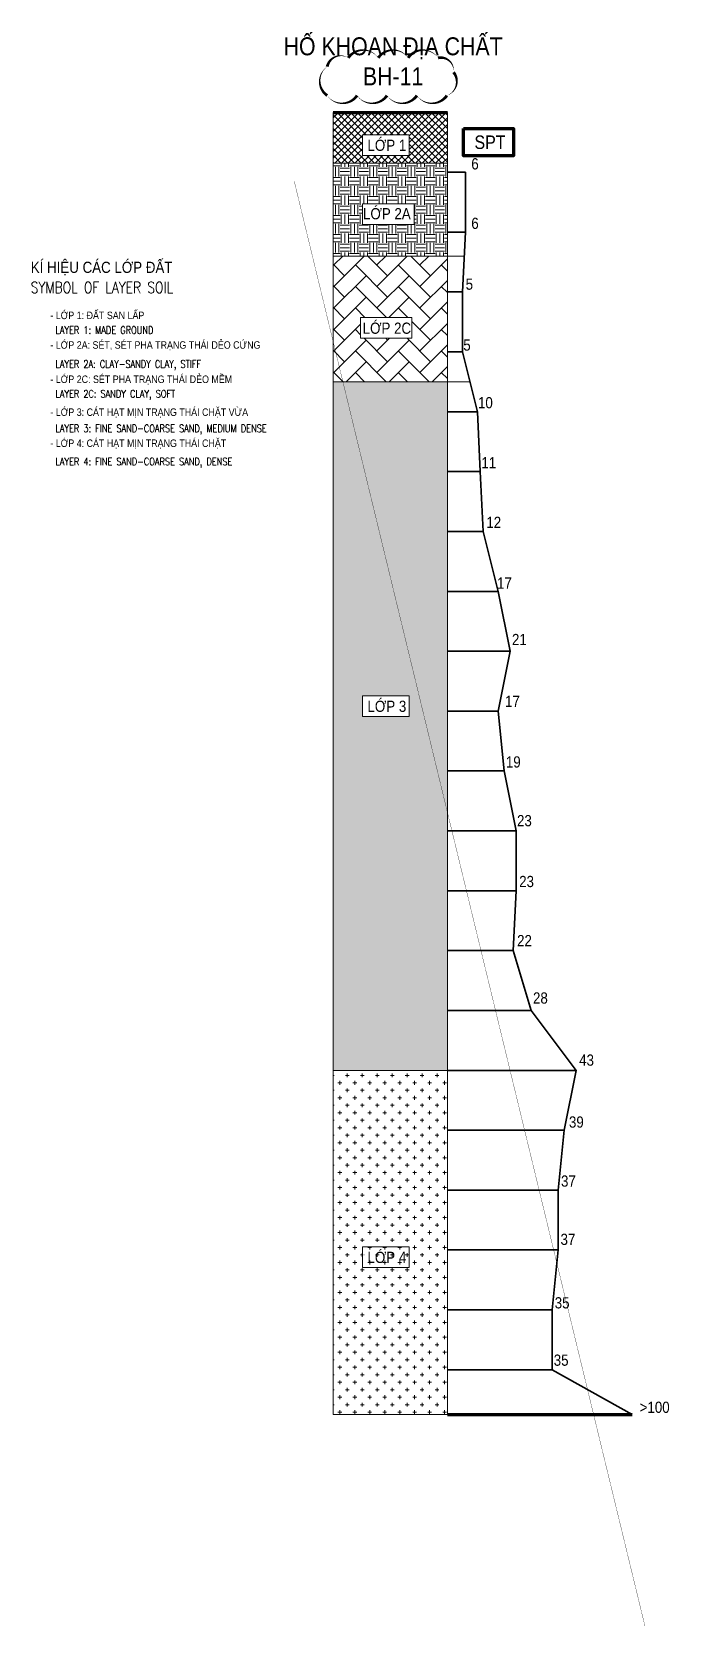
# Model space of a CAD drawing. Header units: millimetres. Extents: x -383953 to 676589, y -101685 to 196247.
# Drawn here: x 344988 to 366289, y 123795 to 177046 of the extents above; entities that cross this region are included whole.
import ezdxf
from ezdxf.enums import TextEntityAlignment as Align

# ---------------------------------------------------------------- set-up
doc = ezdxf.new("R2010")
doc.units = ezdxf.units.MM
for name, color, linetype, lineweight in [('NDC_S_CONTINUOUS', 3, 'Continuous', 20), ('NDC_S_DIM', 1, 'Continuous', 15), ('NDC_S_ENG TEXT', 2, 'Continuous', 20), ('NDC_S_FOUNDATION NAME', 7, 'Continuous', 20), ('NDC_S_HATCH MATERIAL', 8, 'Continuous', 13), ('NDC_S_LEVEL TEXT', 7, 'Continuous', 20), ('NDC_S_REBAR', 4, 'Continuous', 35), ('NDC_S_VN TEXT', 7, 'Continuous', 20), ('NDC_S_VN TITLE', 6, 'Continuous', 35)]:
    doc.layers.add(name, color=color, linetype=linetype, lineweight=lineweight)
doc.styles.add('NDC_ARIAL', font='arial.ttf', dxfattribs={"width": 0.85})
doc.styles.add('NDC_EN TXT', font='romans.shx', dxfattribs={"width": 0.8})

msp = doc.modelspace()

# ---------------------------------------------------------------- texts
at = {"layer": 'NDC_S_FOUNDATION NAME', "style": 'NDC_ARIAL', "width": 0.85}
msp.add_text('SPT', height=450, dxfattribs=at).set_placement((360301.3, 173361.1), align=Align.MIDDLE)
at = {"layer": 'NDC_S_LEVEL TEXT', "style": 'NDC_ARIAL', "width": 0.85}
for s, p in [('6', (359800.4, 172639.7)), ('6', (359800.4, 170652.5)), ('5', (359611.5, 168617.4)), ('5', (359532.5, 166583)), ('10', (360147.7, 164660.2)), ('11', (360260.5, 162653.6)), ('12', (360426.6, 160665.3)), ('17', (360784.4, 158633.9)), ('21', (361283.4, 156752.1)), ('17', (361051.4, 154685.5)), ('19', (361079.4, 152661)), ('23', (361452, 150700)), ('23', (361524.1, 148667.5)), ('22', (361454.4, 146694.7)), ('28', (361987, 144776.4)), ('43', (363529.6, 142701.9)), ('39', (363188.3, 140633.4)), ('37', (362923.2, 138661.7)), ('37', (362907, 136714.6)), ('35', (362712.9, 134594.3)), ('35', (362679.5, 132678.8)), ('>100', (365805.2, 131105.1))]:
    msp.add_text(s, height=375, dxfattribs=at).set_placement(p, align=Align.MIDDLE)
at = {"layer": 'NDC_S_VN TEXT'}
for s, height, style, width, p in [('KÍ HIỆU CÁC LỚP ĐẤT', 375, 'NDC_ARIAL', 0.85, (344952, 169181.7)), ('SYMBOL OF LAYER SOIL', 375, 'NDC_EN TXT', 0.8, (344952, 168509.6)), ('- LỚP 1: ĐẤT SAN LẤP', 250, 'NDC_ARIAL', 0.85, (345606.7, 167577)), ('LAYER 1: MADE GROUND', 250, 'NDC_EN TXT', 0.8, (345775.6, 167086.2)), ('- LỚP 2A: SÉT, SÉT PHA TRẠNG THÁI DẺO CỨNG', 250, 'NDC_ARIAL', 0.85, (345606.7, 166587.9)), ('- LỚP 2C: SÉT PHA TRẠNG THÁI DẺO MỀM', 250, 'NDC_ARIAL', 0.85, (345606.7, 165443.7)), ('LAYER 2A: CLAY-SANDY CLAY, STIFF', 250, 'NDC_EN TXT', 0.8, (345775.6, 165952.4)), ('LAYER 2C: SANDY CLAY, SOFT', 250, 'NDC_EN TXT', 0.8, (345775.6, 164958.4)), ('- LỚP 3: CÁT HẠT MỊN TRẠNG THÁI CHẶT VỪA', 250, 'NDC_ARIAL', 0.85, (345606.7, 164344.3)), ('- LỚP 4: CÁT HẠT MỊN TRẠNG THÁI CHẶT ', 250, 'NDC_ARIAL', 0.85, (345606.7, 163307)), ('LAYER 3: FINE SAND-COARSE SAND, MEDIUM DENSE', 250, 'NDC_EN TXT', 0.8, (345775.6, 163801.8)), ('LAYER 4: FINE SAND-COARSE SAND, DENSE', 250, 'NDC_EN TXT', 0.8, (345775.6, 162693.1))]:
    msp.add_text(s, height=height, dxfattribs=dict(at, style=style, width=width)).set_placement(p, align=Align.MIDDLE_LEFT)
at = {"layer": 'NDC_S_VN TITLE', "style": 'NDC_ARIAL', "width": 0.85}
for s, height, p in [('HỐ KHOAN ĐỊA CHẤT', 600, (357064, 176589.4)), ('BH-11', 600, (357064, 175560.2)), ('LỚP 1', 375, (356854.8, 173304.3)), ('LỚP 2A', 375, (356854.8, 171019.1)), ('LỚP 2C', 375, (356854.8, 167194.9)), ('LỚP 3', 375, (356854.8, 154566.1)), ('LỚP 4', 375, (356854.8, 136157.7))]:
    msp.add_text(s, height=height, dxfattribs=at).set_placement(p, align=Align.MIDDLE)

# ---------------------------------------------------------------- hatches: boundary and pattern name
at = {"layer": 'NDC_S_HATCH MATERIAL'}
h = msp.add_hatch(dxfattribs=at)
h.set_pattern_fill('ANSI37', color=256, scale=50)
h.set_pattern_definition([(45, (526065.89, 440823.3), (-112.2532, 112.2532), []), (135, (526065.89, 440823.3), (-112.2532, -112.2532), [])])
h.paths.add_polyline_path([(355054.8, 174358.8), (355054.8, 172658.8), (358878.4, 172658.8), (358878.4, 174358.8)])
h.paths.add_polyline_path([(356040.2, 173612.3), (357597, 173612.3), (357597, 172919.6), (356040.2, 172919.6)], flags=16)
h.paths.add_polyline_path([(356086.9, 172947.3), (357622.8, 172947.3), (357622.8, 173661.3), (356086.9, 173661.3)], flags=24)
h = msp.add_hatch(dxfattribs=at)
h.set_pattern_fill('EARTH', color=256, scale=50, angle=90)
h.set_pattern_definition([(90, (526065.9, 440823.3), (-317.5, 317.5), [317.5, -317.5]), (90, (525946.83, 440823.3), (-317.5, 317.5), [317.5, -317.5]), (90, (525827.76, 440823.3), (-317.5, 317.5), [317.5, -317.5]), (180, (525788.08, 440862.98), (-317.5, -317.5), [317.5, -317.5]), (180, (525788.08, 440982.05), (-317.5, -317.5), [317.5, -317.5]), (180, (525788.08, 441101.1), (-317.5, -317.5), [317.5, -317.5])])
h.paths.add_polyline_path([(355054.8, 172658.8), (355054.8, 169558.8), (358878.4, 169558.8), (358878.4, 172658.8)])
h.paths.add_polyline_path([(357765.6, 171300.4), (357765.6, 170607.6), (356040.2, 170607.6), (356040.2, 171300.4)], flags=16)
h.paths.add_polyline_path([(355938.1, 170662), (357771.6, 170662), (357771.6, 171376.1), (355938.1, 171376.1)], flags=24)
h = msp.add_hatch(dxfattribs=at)
h.set_pattern_fill('AR-HBONE', color=256, scale=5)
h.set_pattern_definition([(45, (526065.9, 440823.3), (0, 718.4205), [1524, -508]), (135, (526425.1, 441182.5), (7e-14, 718.4205), [1524, -508])])
h.paths.add_polyline_path([(355054.8, 169558.8), (355054.9, 165358.8), (358878.4, 165358.8), (358878.4, 169558.8)])
h.paths.add_polyline_path([(357694.2, 167502.9), (357694.2, 166810.2), (355974.8, 166810.2), (355974.8, 167502.9)], flags=16)
h.paths.add_polyline_path([(355926.1, 166837.8), (357783.5, 166837.8), (357783.5, 167551.9), (355926.1, 167551.9)], flags=24)
h = msp.add_hatch(dxfattribs=at)
h.set_pattern_fill('AR-SAND', color=256, scale=100)
h.set_pattern_definition([(37.5, (950220.11, -441558.42), (-6.299336, 192.682377), [0, -152, 0, -170, 0, -162.5]), (7.5, (950220.11, -441558.42), (176.97767, 282.21461), [0, -82, 0, -137, 0, -52.5]), (327.5, (950097.11, -441558.42), (311.414186, 0.565905), [0, -50, 0, -180, 0, -235]), (317.5, (950097.11, -441558.42), (300.61266, 87.76756), [0, -25, 0, -118, 0, -135])])
h.paths.add_polyline_path([(358878.4, 165358.8), (355054.8, 165358.8), (355054.8, 142358.8), (358878.4, 142358.8)])
h.paths.add_polyline_path([(357597, 154874.2), (357597, 154181.5), (356040.2, 154181.5), (356040.2, 154874.2)], flags=16)
h = msp.add_hatch(dxfattribs=at)
h.set_pattern_fill('CROSS', color=256, scale=1000)
h.set_pattern_definition([(0, (950220.11, -441558.42), (250, 250), [125, -375]), (90, (950282.61, -441620.92), (-250, 250), [125, -375])])
h.paths.add_polyline_path([(358878.4, 142358.8), (355054.8, 142358.8), (355054.8, 130858.8), (358878.4, 130858.8)])
h.paths.add_polyline_path([(357597, 136465.7), (357597, 135773), (356040.2, 135773), (356040.2, 136465.7)], flags=16)
h.paths.add_polyline_path([(356086.9, 135800.7), (357622.8, 135800.7), (357622.8, 136514.7), (356086.9, 136514.7)], flags=16)

# ---------------------------------------------------------------- linework, layer by layer
at = {"layer": 'NDC_S_CONTINUOUS'}
for p, q in [((355055.4, 131158.9), (355054.8, 174358.9)), ((355054.8, 130858.8), (355054.8, 174358.9)), ((355054.8, 130858.9), (355054.8, 174358.9)), ((358878.4, 130858.8), (358878.4, 174358.8)), ((358878.4, 172658.8), (355054.8, 172658.8)), ((358878.4, 169558.8), (355054.8, 169558.8)), ((358878.4, 169558.8), (355054.8, 169558.8)), ((358878.4, 165358.8), (355054.8, 165358.8)), ((358878.4, 165358.8), (355054.8, 165358.8)), ((358878.4, 142358.8), (355054.8, 142358.8)), ((358878.4, 130858.8), (355054.8, 130858.8))]:
    msp.add_line(p, q, dxfattribs=at)
at = {"layer": 'NDC_S_CONTINUOUS', "lineweight": 100}
for p, q in [((355054.8, 174358.9), (358878.4, 174358.8)), ((358878.4, 130858.8), (365053.4, 130858.8))]:
    msp.add_line(p, q, dxfattribs=at)
msp.add_lwpolyline([(359419.5, 173823.1), (361089.9, 173823.1), (361089.9, 172911.1), (359419.5, 172911.1)], close=True, dxfattribs=at)
at = {"layer": 'NDC_S_DIM'}
msp.add_lwpolyline([(354860, 174920, 0, 100, 0.5205671), (355860, 174920, 0, 100, 0.5205671), (356860, 174920, 0, 100, 0.5205671), (357860, 174920, 0, 100, 0.5205671), (358860, 174920, 0, 100, 0.5205671), (359082.6, 175697.4, 0, 100, 0.5205671), (358564.5, 176179.3, 0, 100, 0.5205671), (357564.5, 176179.3, 0, 100, 0.5205671), (356564.5, 176179.3, 0, 100, 0.5205671), (355564.5, 176179.3, 0, 100, 0.5205671), (354860, 175883.8, 0, 100, 0.5205671)], format="xyseb", close=True, dxfattribs=at)
for points in [[(356040.2, 173612.3), (357597, 173612.3), (357597, 172919.6), (356040.2, 172919.6)], [(356040.2, 171300.4), (357765.6, 171300.4), (357765.6, 170607.6), (356040.2, 170607.6)], [(355974.8, 167502.9), (357694.2, 167502.9), (357694.2, 166810.2), (355974.8, 166810.2)], [(356040.2, 154874.2), (357597, 154874.2), (357597, 154181.5), (356040.2, 154181.5)], [(356040.2, 136465.7), (357597, 136465.7), (357597, 135773), (356040.2, 135773)]]:
    msp.add_lwpolyline(points, close=True, dxfattribs=at)
at = {"layer": 'NDC_S_DIM', "ltscale": 100, "const_width": 10}
msp.add_lwpolyline([(353760, 172050), (365480, 123800)], dxfattribs=at)
at = {"layer": 'NDC_S_ENG TEXT', "color": 1}
for p, q in [((358878.4, 169558.8), (359438.4, 169558.8)), ((358878.4, 165358.8), (359628.4, 165358.8))]:
    msp.add_line(p, q, dxfattribs=at)
at = {"layer": 'NDC_S_REBAR', "color": 3}
for p, q in [((358878.4, 172358.8), (359478.4, 172358.8)), ((359478.4, 172358.8), (359478.4, 170358.8)), ((358878.4, 170358.8), (359478.4, 170358.8)), ((359478.4, 170358.8), (359378.4, 168358.8)), ((358878.4, 168358.8), (359378.4, 168358.8)), ((359378.4, 168358.8), (359378.4, 166358.8)), ((358878.4, 166358.8), (359378.4, 166358.8)), ((359378.4, 166358.8), (359878.4, 164358.8)), ((358878.4, 164358.8), (359878.4, 164358.8)), ((359878.4, 164358.8), (359978.4, 162358.8)), ((358878.4, 162358.8), (359978.4, 162358.8)), ((359978.4, 162358.8), (360078.4, 160358.8)), ((358878.4, 160358.8), (360078.4, 160358.8)), ((360078.4, 160358.8), (360578.4, 158358.8)), ((358878.4, 158358.8), (360578.4, 158358.8)), ((360578.4, 158358.8), (360978.4, 156358.8)), ((358878.4, 156358.8), (360978.4, 156358.8)), ((360978.4, 156358.8), (360578.4, 154358.8)), ((358878.4, 154358.8), (360578.4, 154358.8)), ((360578.4, 154358.8), (360778.4, 152358.8)), ((358878.4, 152358.8), (360778.4, 152358.8)), ((360778.4, 152358.8), (361178.4, 150358.8)), ((358878.4, 150358.8), (361178.4, 150358.8)), ((361178.4, 150358.8), (361178.4, 148358.8)), ((358878.4, 148358.8), (361178.4, 148358.8)), ((361178.4, 148358.8), (361078.4, 146358.8)), ((358878.4, 146358.8), (361078.4, 146358.8)), ((361078.4, 146358.8), (361678.4, 144358.8)), ((358878.4, 144358.8), (361678.4, 144358.8)), ((361678.4, 144358.8), (363178.4, 142358.8)), ((358878.4, 142358.8), (363178.4, 142358.8)), ((363178.4, 142358.8), (362778.4, 140358.8)), ((358878.4, 140358.8), (362778.4, 140358.8)), ((362778.4, 140358.8), (362578.4, 138358.8)), ((358878.4, 138358.8), (362578.4, 138358.8)), ((362578.4, 138358.8), (362578.4, 136358.8)), ((358878.4, 136358.8), (362578.4, 136358.8)), ((362578.4, 136358.8), (362378.4, 134358.8)), ((358878.4, 134358.8), (362378.4, 134358.8)), ((362378.4, 134358.8), (362378.4, 132358.8)), ((358878.4, 132358.8), (362378.4, 132358.8)), ((362378.4, 132358.8), (365053.4, 130858.8))]:
    msp.add_line(p, q, dxfattribs=at)

msp.set_redraw_order([(e.dxf.handle, doc.entitydb.next_handle()) for e in msp.query("TEXT MTEXT ATTDEF DIMENSION ARC_DIMENSION")])  # texts and dimensions are drawn at this point

doc.saveas('drawing.dxf')
